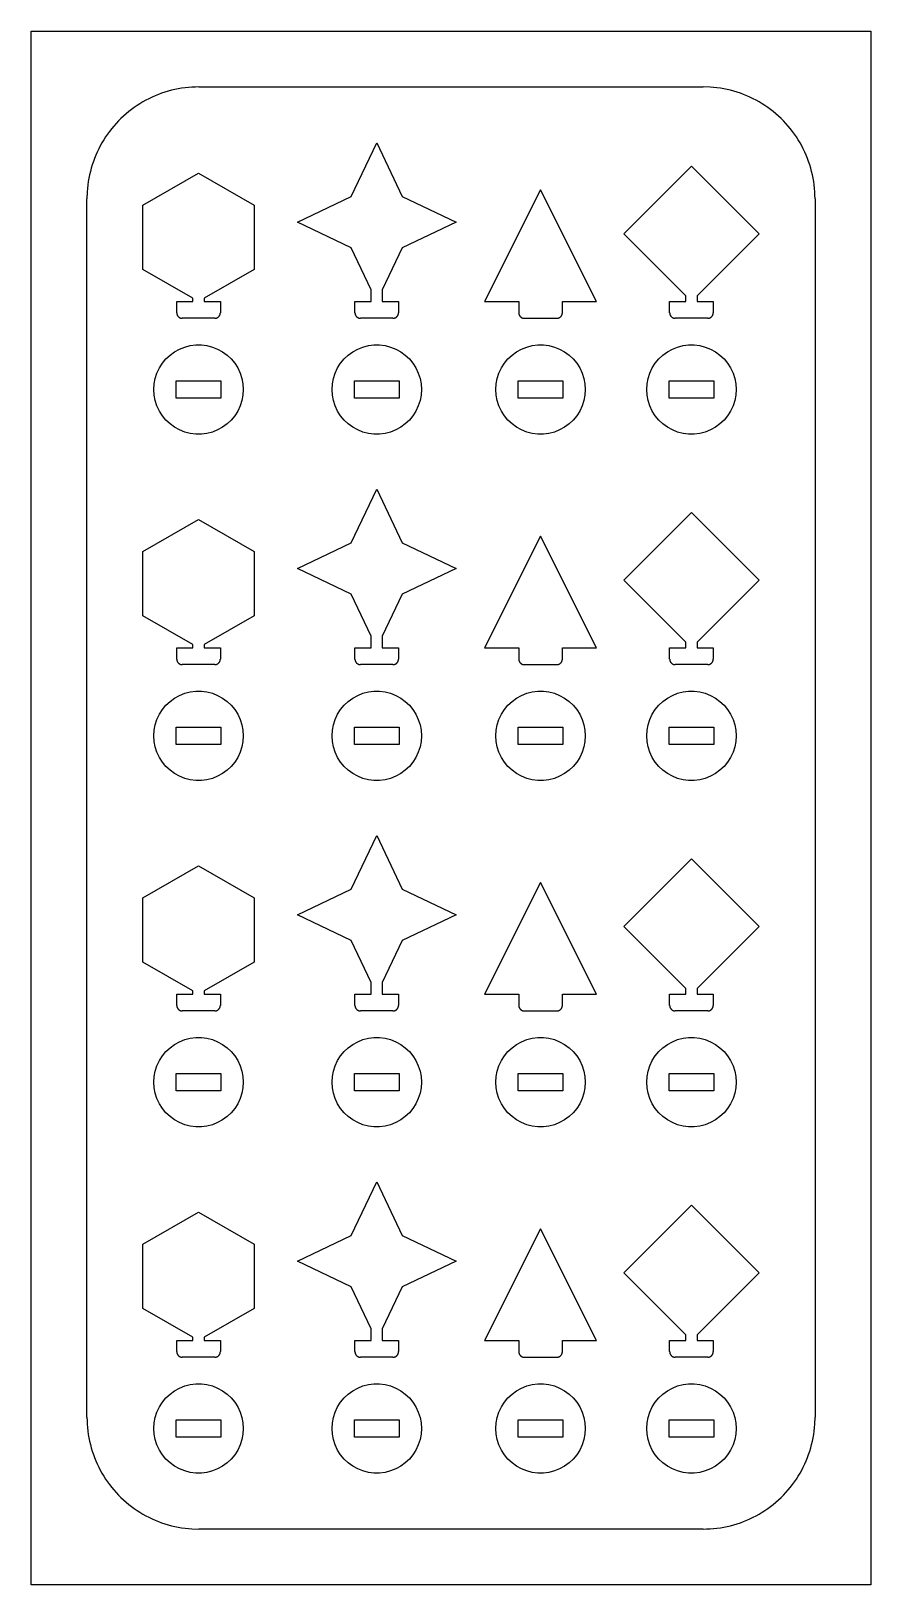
# Model space of a CAD drawing. Extents: x 0 to 75, y 0 to 139.
import ezdxf

# ---------------------------------------------------------------- set-up
doc = ezdxf.new("R2010")
doc.units = 0
doc.layers.add('GREEN', color=3, linetype='CONTINUOUS')
doc.layers.add('WHITE', color=7, linetype='CONTINUOUS')

msp = doc.modelspace()

# ---------------------------------------------------------------- linework, layer by layer
at = {"layer": 'GREEN', "color": 0}
for p, q in [((0, 0), (0, 139.032288)), ((0, 139.032288), (75.115929, 139.032288)), ((75.115929, 139.032288), (75.115929, 0)), ((75.115929, 0), (0, 0))]:
    msp.add_line(p, q, dxfattribs=at)
at = {"layer": 'WHITE', "color": 0}
for p, q in [((15, 134.032288), (60.115932, 134.032288)), ((28.631645, 124.216583), (30.915932, 129.032288)), ((30.915932, 129.032288), (33.200218, 124.216583)), ((53.01593, 120.882294), (59.065933, 126.932297)), ((59.065933, 126.932297), (65.115929, 120.882294)), ((10, 123.453545), (14.977481, 126.327293)), ((14.977481, 126.327293), (19.954962, 123.453545)), ((5, 15), (5, 124.032295)), ((23.815931, 121.932297), (28.631645, 124.216583)), ((33.200218, 124.216583), (38.01593, 121.932297)), ((45.568592, 124.832291), (40.568592, 114.832291)), ((50.568592, 114.832291), (45.568592, 124.832291)), ((70.115929, 124.032295), (70.115929, 15)), ((10, 117.706047), (10, 123.453545)), ((19.954962, 123.453545), (19.954962, 117.706047)), ((28.631645, 119.648003), (23.815931, 121.932297)), ((38.01593, 121.932297), (33.200218, 119.648003)), ((30.415932, 115.886391), (28.631645, 119.648003)), ((33.200218, 119.648003), (31.415932, 115.886391)), ((58.565933, 115.332291), (53.01593, 120.882294)), ((65.115929, 120.882294), (59.565933, 115.332291)), ((14.477481, 115.120972), (10, 117.706047)), ((19.954962, 117.706047), (15.477481, 115.120972)), ((30.415932, 114.832291), (30.415932, 115.886391)), ((31.415932, 115.886391), (31.415932, 114.832291)), ((13.027481, 113.832291), (13.027481, 114.832291)), ((13.027481, 114.832291), (14.477481, 114.832291)), ((14.477481, 114.832291), (14.477481, 115.120972)), ((15.477481, 115.120972), (15.477481, 114.832291)), ((15.477481, 114.832291), (16.927481, 114.832291)), ((16.927481, 114.832291), (16.927481, 113.832291)), ((28.965933, 113.832291), (28.965933, 114.832291)), ((28.965933, 114.832291), (30.415932, 114.832291)), ((31.415932, 114.832291), (32.865932, 114.832291)), ((32.865932, 114.832291), (32.865932, 113.832291)), ((40.568592, 114.832291), (43.618591, 114.832291)), ((43.618591, 114.832291), (43.618591, 113.832291)), ((47.518593, 113.832291), (47.518593, 114.832291)), ((47.518593, 114.832291), (50.568592, 114.832291)), ((57.115932, 113.832291), (57.115932, 114.832291)), ((57.115932, 114.832291), (58.565933, 114.832291)), ((58.565933, 114.832291), (58.565933, 115.332291)), ((59.565933, 115.332291), (59.565933, 114.832291)), ((59.565933, 114.832291), (61.01593, 114.832291)), ((61.01593, 114.832291), (61.01593, 113.832291)), ((16.427481, 113.332291), (13.527481, 113.332291)), ((32.365932, 113.332291), (29.465933, 113.332291)), ((44.118591, 113.332291), (47.018593, 113.332291)), ((60.51593, 113.332291), (57.615932, 113.332291)), ((12.977481, 107.735001), (16.977482, 107.735001)), ((12.977481, 106.185005), (12.977481, 107.735001)), ((16.977482, 107.735001), (16.977482, 106.185005)), ((28.915932, 107.735001), (32.915932, 107.735001)), ((28.915932, 106.185005), (28.915932, 107.735001)), ((32.915932, 107.735001), (32.915932, 106.185005)), ((43.568592, 107.735001), (47.568592, 107.735001)), ((43.568592, 106.185005), (43.568592, 107.735001)), ((47.568592, 107.735001), (47.568592, 106.185005)), ((57.065933, 107.735001), (61.065933, 107.735001)), ((57.065933, 106.185005), (57.065933, 107.735001)), ((61.065933, 107.735001), (61.065933, 106.185005)), ((16.977482, 106.185005), (12.977481, 106.185005)), ((32.915932, 106.185005), (28.915932, 106.185005)), ((47.568592, 106.185005), (43.568592, 106.185005)), ((61.065933, 106.185005), (57.065933, 106.185005)), ((28.631645, 93.229454), (30.915932, 98.045166)), ((30.915932, 98.045166), (33.200218, 93.229454)), ((53.01593, 89.895172), (59.065933, 95.945168)), ((59.065933, 95.945168), (65.115929, 89.895172)), ((10, 92.466415), (14.977481, 95.340172)), ((14.977481, 95.340172), (19.954962, 92.466415)), ((23.815931, 90.945168), (28.631645, 93.229454)), ((33.200218, 93.229454), (38.01593, 90.945168)), ((45.568592, 93.845169), (40.568592, 83.845169)), ((50.568592, 83.845169), (45.568592, 93.845169)), ((10, 86.718918), (10, 92.466415)), ((19.954962, 92.466415), (19.954962, 86.718918)), ((28.631645, 88.660881), (23.815931, 90.945168)), ((38.01593, 90.945168), (33.200218, 88.660881)), ((58.565933, 84.345169), (53.01593, 89.895172)), ((65.115929, 89.895172), (59.565933, 84.345169)), ((30.415932, 84.899261), (28.631645, 88.660881)), ((33.200218, 88.660881), (31.415932, 84.899261)), ((14.477481, 84.133842), (10, 86.718918)), ((19.954962, 86.718918), (15.477481, 84.133842)), ((30.415932, 83.845169), (30.415932, 84.899261)), ((31.415932, 84.899261), (31.415932, 83.845169)), ((13.027481, 82.845169), (13.027481, 83.845169)), ((13.027481, 83.845169), (14.477481, 83.845169)), ((14.477481, 83.845169), (14.477481, 84.133842)), ((15.477481, 84.133842), (15.477481, 83.845169)), ((15.477481, 83.845169), (16.927481, 83.845169)), ((16.927481, 83.845169), (16.927481, 82.845169)), ((28.965933, 82.845169), (28.965933, 83.845169)), ((28.965933, 83.845169), (30.415932, 83.845169)), ((31.415932, 83.845169), (32.865932, 83.845169)), ((32.865932, 83.845169), (32.865932, 82.845169)), ((40.568592, 83.845169), (43.618591, 83.845169)), ((43.618591, 83.845169), (43.618591, 82.845169)), ((47.518593, 82.845169), (47.518593, 83.845169)), ((47.518593, 83.845169), (50.568592, 83.845169)), ((57.115932, 82.845169), (57.115932, 83.845169)), ((57.115932, 83.845169), (58.565933, 83.845169)), ((58.565933, 83.845169), (58.565933, 84.345169)), ((59.565933, 84.345169), (59.565933, 83.845169)), ((59.565933, 83.845169), (61.01593, 83.845169)), ((61.01593, 83.845169), (61.01593, 82.845169)), ((16.427481, 82.345169), (13.527481, 82.345169)), ((32.365932, 82.345169), (29.465933, 82.345169)), ((44.118591, 82.345169), (47.018593, 82.345169)), ((60.51593, 82.345169), (57.615932, 82.345169)), ((12.977481, 76.747879), (16.977482, 76.747879)), ((12.977481, 75.197876), (12.977481, 76.747879)), ((16.977482, 76.747879), (16.977482, 75.197876)), ((28.915932, 76.747879), (32.915932, 76.747879)), ((28.915932, 75.197876), (28.915932, 76.747879)), ((32.915932, 76.747879), (32.915932, 75.197876)), ((43.568592, 76.747879), (47.568592, 76.747879)), ((43.568592, 75.197876), (43.568592, 76.747879)), ((47.568592, 76.747879), (47.568592, 75.197876)), ((57.065933, 76.747879), (61.065933, 76.747879)), ((57.065933, 75.197876), (57.065933, 76.747879)), ((61.065933, 76.747879), (61.065933, 75.197876)), ((16.977482, 75.197876), (12.977481, 75.197876)), ((32.915932, 75.197876), (28.915932, 75.197876)), ((47.568592, 75.197876), (43.568592, 75.197876)), ((61.065933, 75.197876), (57.065933, 75.197876)), ((28.631645, 62.242332), (30.915932, 67.058044)), ((30.915932, 67.058044), (33.200218, 62.242332)), ((10, 61.479294), (14.977481, 64.353043)), ((14.977481, 64.353043), (19.954962, 61.479294)), ((53.01593, 58.908047), (59.065933, 64.958046)), ((59.065933, 64.958046), (65.115929, 58.908047)), ((45.568592, 62.858044), (40.568592, 52.858044)), ((50.568592, 52.858044), (45.568592, 62.858044)), ((10, 55.731796), (10, 61.479294)), ((19.954962, 61.479294), (19.954962, 55.731796)), ((23.815931, 59.958046), (28.631645, 62.242332)), ((33.200218, 62.242332), (38.01593, 59.958046)), ((28.631645, 57.673759), (23.815931, 59.958046)), ((38.01593, 59.958046), (33.200218, 57.673759)), ((58.565933, 53.358044), (53.01593, 58.908047)), ((65.115929, 58.908047), (59.565933, 53.358044)), ((30.415932, 53.91214), (28.631645, 57.673759)), ((33.200218, 57.673759), (31.415932, 53.91214)), ((14.477481, 53.146721), (10, 55.731796)), ((19.954962, 55.731796), (15.477481, 53.146721)), ((13.027481, 51.858044), (13.027481, 52.858044)), ((13.027481, 52.858044), (14.477481, 52.858044)), ((14.477481, 52.858044), (14.477481, 53.146721)), ((15.477481, 53.146721), (15.477481, 52.858044)), ((15.477481, 52.858044), (16.927481, 52.858044)), ((16.927481, 52.858044), (16.927481, 51.858044)), ((28.965933, 51.858044), (28.965933, 52.858044)), ((28.965933, 52.858044), (30.415932, 52.858044)), ((30.415932, 52.858044), (30.415932, 53.91214)), ((31.415932, 53.91214), (31.415932, 52.858044)), ((31.415932, 52.858044), (32.865932, 52.858044)), ((32.865932, 52.858044), (32.865932, 51.858044)), ((40.568592, 52.858044), (43.618591, 52.858044)), ((43.618591, 52.858044), (43.618591, 51.858044)), ((47.518593, 51.858044), (47.518593, 52.858044)), ((47.518593, 52.858044), (50.568592, 52.858044)), ((57.115932, 51.858044), (57.115932, 52.858044)), ((57.115932, 52.858044), (58.565933, 52.858044)), ((58.565933, 52.858044), (58.565933, 53.358044)), ((59.565933, 53.358044), (59.565933, 52.858044)), ((59.565933, 52.858044), (61.01593, 52.858044)), ((61.01593, 52.858044), (61.01593, 51.858044)), ((16.427481, 51.358044), (13.527481, 51.358044)), ((32.365932, 51.358044), (29.465933, 51.358044)), ((44.118591, 51.358044), (47.018593, 51.358044)), ((60.51593, 51.358044), (57.615932, 51.358044)), ((12.977481, 45.760754), (16.977482, 45.760754)), ((12.977481, 44.210754), (12.977481, 45.760754)), ((16.977482, 45.760754), (16.977482, 44.210754)), ((28.915932, 45.760754), (32.915932, 45.760754)), ((28.915932, 44.210754), (28.915932, 45.760754)), ((32.915932, 45.760754), (32.915932, 44.210754)), ((43.568592, 45.760754), (47.568592, 45.760754)), ((43.568592, 44.210754), (43.568592, 45.760754)), ((47.568592, 45.760754), (47.568592, 44.210754)), ((57.065933, 45.760754), (61.065933, 45.760754)), ((57.065933, 44.210754), (57.065933, 45.760754)), ((61.065933, 45.760754), (61.065933, 44.210754)), ((16.977482, 44.210754), (12.977481, 44.210754)), ((32.915932, 44.210754), (28.915932, 44.210754)), ((47.568592, 44.210754), (43.568592, 44.210754)), ((61.065933, 44.210754), (57.065933, 44.210754)), ((28.631645, 31.255207), (30.915932, 36.070923)), ((30.915932, 36.070923), (33.200218, 31.255207)), ((53.01593, 27.920921), (59.065933, 33.970921)), ((59.065933, 33.970921), (65.115929, 27.920921)), ((10, 30.49217), (14.977481, 33.365921)), ((14.977481, 33.365921), (19.954962, 30.49217)), ((23.815931, 28.970921), (28.631645, 31.255207)), ((33.200218, 31.255207), (38.01593, 28.970921)), ((45.568592, 31.87092), (40.568592, 21.87092)), ((50.568592, 21.87092), (45.568592, 31.87092)), ((10, 24.744671), (10, 30.49217)), ((19.954962, 30.49217), (19.954962, 24.744671)), ((28.631645, 26.686634), (23.815931, 28.970921)), ((38.01593, 28.970921), (33.200218, 26.686634)), ((58.565933, 22.37092), (53.01593, 27.920921)), ((65.115929, 27.920921), (59.565933, 22.37092)), ((30.415932, 22.925016), (28.631645, 26.686634)), ((33.200218, 26.686634), (31.415932, 22.925016)), ((14.477481, 22.159595), (10, 24.744671)), ((19.954962, 24.744671), (15.477481, 22.159595)), ((30.415932, 21.87092), (30.415932, 22.925016)), ((31.415932, 22.925016), (31.415932, 21.87092)), ((58.565933, 21.87092), (58.565933, 22.37092)), ((59.565933, 22.37092), (59.565933, 21.87092)), ((13.027481, 20.87092), (13.027481, 21.87092)), ((13.027481, 21.87092), (14.477481, 21.87092)), ((14.477481, 21.87092), (14.477481, 22.159595)), ((15.477481, 22.159595), (15.477481, 21.87092)), ((15.477481, 21.87092), (16.927481, 21.87092)), ((16.927481, 21.87092), (16.927481, 20.87092)), ((28.965933, 20.87092), (28.965933, 21.87092)), ((28.965933, 21.87092), (30.415932, 21.87092)), ((31.415932, 21.87092), (32.865932, 21.87092)), ((32.865932, 21.87092), (32.865932, 20.87092)), ((40.568592, 21.87092), (43.618591, 21.87092)), ((43.618591, 21.87092), (43.618591, 20.87092)), ((47.518593, 20.87092), (47.518593, 21.87092)), ((47.518593, 21.87092), (50.568592, 21.87092)), ((57.115932, 20.87092), (57.115932, 21.87092)), ((57.115932, 21.87092), (58.565933, 21.87092)), ((59.565933, 21.87092), (61.01593, 21.87092)), ((61.01593, 21.87092), (61.01593, 20.87092)), ((16.427481, 20.37092), (13.527481, 20.37092)), ((32.365932, 20.37092), (29.465933, 20.37092)), ((44.118591, 20.37092), (47.018593, 20.37092)), ((60.51593, 20.37092), (57.615932, 20.37092)), ((12.977481, 14.773629), (16.977482, 14.773629)), ((12.977481, 13.223629), (12.977481, 14.773629)), ((16.977482, 14.773629), (16.977482, 13.223629)), ((28.915932, 14.773629), (32.915932, 14.773629)), ((28.915932, 13.223629), (28.915932, 14.773629)), ((32.915932, 14.773629), (32.915932, 13.223629)), ((43.568592, 14.773629), (47.568592, 14.773629)), ((43.568592, 13.223629), (43.568592, 14.773629)), ((47.568592, 14.773629), (47.568592, 13.223629)), ((57.065933, 14.773629), (61.065933, 14.773629)), ((57.065933, 13.223629), (57.065933, 14.773629)), ((61.065933, 14.773629), (61.065933, 13.223629)), ((16.977482, 13.223629), (12.977481, 13.223629)), ((32.915932, 13.223629), (28.915932, 13.223629)), ((47.568592, 13.223629), (43.568592, 13.223629)), ((61.065933, 13.223629), (57.065933, 13.223629)), ((60.115932, 5), (15, 5))]:
    msp.add_line(p, q, dxfattribs=at)
for points in [[(15, 134.032288), (14.692048, 134.027542), (14.384389, 134.013321), (14.077314, 133.989624), (13.771114, 133.956482), (13.466081, 133.91394), (13.162501, 133.862015), (12.860665, 133.800766), (12.560858, 133.730255), (12.263365, 133.650543), (11.968468, 133.561707), (11.676446, 133.463821), (11.387576, 133.35701), (11.102134, 133.241333), (10.82039, 133.116928), (10.54261, 132.983917), (10.269059, 132.842407), (9.999995, 132.692535), (9.735674, 132.534454), (9.476347, 132.368301), (9.222259, 132.194244), (8.973651, 132.012451), (8.730761, 131.82309), (8.493815, 131.626328), (8.263042, 131.422379), (8.03866, 131.211411), (7.820881, 130.993622), (7.609911, 130.769241), (7.405952, 130.538467), (7.209196, 130.301529), (7.019829, 130.05864), (6.838033, 129.810028), (6.663979, 129.555939), (6.497831, 129.296616), (6.339748, 129.032288), (6.189881, 128.763229), (6.04837, 128.48967), (5.91535, 128.211899), (5.790948, 127.930153), (5.675281, 127.644714), (5.568459, 127.355843), (5.470583, 127.06382), (5.381746, 126.768929), (5.302033, 126.471436), (5.231519, 126.171631), (5.170271, 125.869797), (5.118347, 125.566216), (5.075797, 125.261185), (5.04266, 124.954987), (5.018968, 124.647911), (5, 124.032288)], [(70.115929, 124.032288), (70.111183, 124.34024), (70.096962, 124.647896), (70.073265, 124.954971), (70.040131, 125.261169), (69.997581, 125.5662), (69.945656, 125.869781), (69.884407, 126.171616), (69.813896, 126.47142), (69.734184, 126.768913), (69.645348, 127.063812), (69.54747, 127.355835), (69.440651, 127.644699), (69.324982, 127.930145), (69.200577, 128.211884), (69.067558, 128.48967), (68.926048, 128.763214), (68.776184, 129.032288), (68.618095, 129.2966), (68.45195, 129.555939), (68.277893, 129.810028), (68.0961, 130.058624), (67.906731, 130.301529), (67.709976, 130.538467), (67.50602, 130.769241), (67.295044, 130.993622), (67.077271, 131.211411), (66.852882, 131.422379), (66.622108, 131.626328), (66.385162, 131.82309), (66.142273, 132.012451), (65.893669, 132.19426), (65.63958, 132.368301), (65.380249, 132.534454), (65.115929, 132.692535), (64.846863, 132.842407), (64.573311, 132.983917), (64.295532, 133.116943), (64.013786, 133.241333), (63.72834, 133.35701), (63.439472, 133.463837), (63.147449, 133.561707), (62.852554, 133.650543), (62.555061, 133.730255), (62.255253, 133.800766), (61.953419, 133.862015), (61.649837, 133.91394), (61.344803, 133.956497), (61.038605, 133.989624), (60.731529, 134.013321), (60.115929, 134.032288)], [(13.027481, 113.832291), (13.027719, 113.816895), (13.028429, 113.801514), (13.029614, 113.786156), (13.031271, 113.770844), (13.033399, 113.755592), (13.035995, 113.740417), (13.039057, 113.725327), (13.042583, 113.710335), (13.046568, 113.695457), (13.05101, 113.680717), (13.055903, 113.666115), (13.061245, 113.651672), (13.067028, 113.637398), (13.073248, 113.623314), (13.079899, 113.609421), (13.086975, 113.595741), (13.094468, 113.582291), (13.102372, 113.569077), (13.11068, 113.556107), (13.119382, 113.543404), (13.128472, 113.530975), (13.13794, 113.518829), (13.147779, 113.506981), (13.157976, 113.495445), (13.168525, 113.484222), (13.179414, 113.473335), (13.190633, 113.462784), (13.202171, 113.452591), (13.214019, 113.442749), (13.226163, 113.433281), (13.238593, 113.424194), (13.251298, 113.415489), (13.264264, 113.407181), (13.27748, 113.399277), (13.290934, 113.391785), (13.304611, 113.384712), (13.3185, 113.378059), (13.332587, 113.371841), (13.346859, 113.366058), (13.361302, 113.36071), (13.375904, 113.35582), (13.390649, 113.351379), (13.405523, 113.347389), (13.420513, 113.343864), (13.435605, 113.340805), (13.450784, 113.338211), (13.466036, 113.336082), (13.481345, 113.334427), (13.496699, 113.333237), (13.527481, 113.332291)], [(16.427481, 113.332291), (16.442879, 113.332527), (16.458261, 113.333237), (16.473616, 113.334427), (16.488924, 113.336082), (16.504177, 113.338211), (16.519356, 113.340805), (16.534447, 113.343864), (16.549438, 113.347389), (16.564312, 113.351379), (16.579058, 113.35582), (16.593658, 113.36071), (16.608101, 113.366058), (16.622374, 113.371841), (16.636461, 113.378059), (16.650351, 113.384712), (16.664028, 113.391785), (16.677481, 113.399277), (16.690697, 113.407181), (16.703663, 113.415489), (16.716368, 113.424194), (16.728798, 113.433281), (16.740944, 113.442749), (16.75279, 113.452591), (16.764328, 113.462784), (16.775549, 113.473335), (16.786436, 113.484222), (16.796986, 113.495445), (16.807184, 113.506981), (16.81702, 113.518829), (16.82649, 113.530975), (16.835579, 113.543404), (16.844282, 113.556107), (16.852589, 113.569077), (16.860493, 113.582291), (16.867987, 113.595741), (16.875063, 113.609421), (16.881714, 113.623314), (16.887934, 113.637398), (16.893717, 113.651672), (16.899057, 113.666115), (16.903952, 113.680717), (16.908394, 113.695457), (16.91238, 113.710335), (16.915905, 113.725327), (16.918968, 113.740417), (16.921564, 113.755592), (16.923691, 113.770844), (16.925348, 113.786156), (16.926533, 113.801514), (16.927481, 113.832291)], [(28.965933, 113.832291), (28.966169, 113.816895), (28.966881, 113.801514), (28.968065, 113.786156), (28.969723, 113.770844), (28.971849, 113.755592), (28.974445, 113.740417), (28.977509, 113.725327), (28.981035, 113.710335), (28.98502, 113.695457), (28.989462, 113.680717), (28.994356, 113.666115), (28.999697, 113.651672), (29.00548, 113.637398), (29.0117, 113.623314), (29.018351, 113.609421), (29.025427, 113.595741), (29.032921, 113.582291), (29.040825, 113.569077), (29.049131, 113.556107), (29.057835, 113.543404), (29.066923, 113.530975), (29.076391, 113.518829), (29.086229, 113.506981), (29.096428, 113.495445), (29.106976, 113.484222), (29.117865, 113.473335), (29.129084, 113.462784), (29.140623, 113.452591), (29.15247, 113.442749), (29.164616, 113.433281), (29.177046, 113.424194), (29.189749, 113.415489), (29.202717, 113.407181), (29.215933, 113.399277), (29.229385, 113.391785), (29.243063, 113.384712), (29.256952, 113.378059), (29.271038, 113.371841), (29.285311, 113.366058), (29.299755, 113.36071), (29.314356, 113.35582), (29.3291, 113.351379), (29.343975, 113.347389), (29.358965, 113.343864), (29.374058, 113.340805), (29.389236, 113.338211), (29.404488, 113.336082), (29.419798, 113.334427), (29.43515, 113.333237), (29.465933, 113.332291)], [(32.365932, 113.332291), (32.381329, 113.332527), (32.396713, 113.333237), (32.412067, 113.334427), (32.427376, 113.336082), (32.442627, 113.338211), (32.457806, 113.340805), (32.4729, 113.343864), (32.487888, 113.347389), (32.502766, 113.351379), (32.517509, 113.35582), (32.532108, 113.36071), (32.546555, 113.366058), (32.560825, 113.371841), (32.574913, 113.378059), (32.588802, 113.384712), (32.602478, 113.391785), (32.615932, 113.399277), (32.62915, 113.407181), (32.642117, 113.415489), (32.654819, 113.424194), (32.667252, 113.433281), (32.679394, 113.442749), (32.691242, 113.452591), (32.702782, 113.462784), (32.714001, 113.473335), (32.724888, 113.484222), (32.735435, 113.495445), (32.745636, 113.506981), (32.755474, 113.518829), (32.764942, 113.530975), (32.774033, 113.543404), (32.782734, 113.556107), (32.791042, 113.569077), (32.798946, 113.582291), (32.806438, 113.595741), (32.813515, 113.609421), (32.820164, 113.623314), (32.826385, 113.637398), (32.832169, 113.651672), (32.837509, 113.666115), (32.842403, 113.680717), (32.846844, 113.695457), (32.85083, 113.710335), (32.854355, 113.725327), (32.857418, 113.740417), (32.860016, 113.755592), (32.862144, 113.770844), (32.8638, 113.786156), (32.864983, 113.801514), (32.865932, 113.832291)], [(43.618591, 113.832291), (43.618828, 113.816895), (43.619541, 113.801514), (43.620724, 113.786156), (43.622379, 113.770844), (43.624508, 113.755592), (43.627106, 113.740417), (43.630169, 113.725327), (43.633694, 113.710335), (43.63768, 113.695457), (43.64212, 113.680717), (43.647015, 113.666115), (43.652355, 113.651672), (43.658138, 113.637398), (43.66436, 113.623314), (43.671009, 113.609421), (43.678085, 113.595741), (43.685577, 113.582291), (43.693481, 113.569077), (43.70179, 113.556107), (43.710491, 113.543404), (43.719582, 113.530975), (43.72905, 113.518829), (43.738888, 113.506981), (43.749084, 113.495445), (43.759636, 113.484222), (43.770523, 113.473335), (43.781742, 113.462784), (43.793282, 113.452591), (43.80513, 113.442749), (43.817272, 113.433281), (43.829704, 113.424194), (43.842407, 113.415489), (43.855373, 113.407181), (43.868591, 113.399277), (43.882042, 113.391785), (43.895721, 113.384712), (43.909611, 113.378059), (43.923698, 113.371841), (43.937969, 113.366058), (43.952412, 113.36071), (43.967014, 113.35582), (43.981758, 113.351379), (43.996632, 113.347389), (44.011623, 113.343864), (44.026714, 113.340805), (44.041893, 113.338211), (44.057144, 113.336082), (44.072456, 113.334427), (44.087811, 113.333237), (44.118591, 113.332291)], [(47.018593, 113.332291), (47.033989, 113.332527), (47.049374, 113.333237), (47.064728, 113.334427), (47.080036, 113.336082), (47.095287, 113.338211), (47.110466, 113.340805), (47.125561, 113.343864), (47.140549, 113.347389), (47.155426, 113.351379), (47.17017, 113.35582), (47.184769, 113.36071), (47.199215, 113.366058), (47.213486, 113.371841), (47.227573, 113.378059), (47.241463, 113.384712), (47.255138, 113.391785), (47.268593, 113.399277), (47.281811, 113.407181), (47.294777, 113.415489), (47.30748, 113.424194), (47.319912, 113.433281), (47.332054, 113.442749), (47.343903, 113.452591), (47.355442, 113.462784), (47.366661, 113.473335), (47.377548, 113.484222), (47.388096, 113.495445), (47.398296, 113.506981), (47.408134, 113.518829), (47.417603, 113.530975), (47.426693, 113.543404), (47.435394, 113.556107), (47.443703, 113.569077), (47.451607, 113.582291), (47.459099, 113.595741), (47.466175, 113.609421), (47.472824, 113.623314), (47.479046, 113.637398), (47.484829, 113.651672), (47.49017, 113.666115), (47.495064, 113.680717), (47.499504, 113.695457), (47.50349, 113.710335), (47.507015, 113.725327), (47.510078, 113.740417), (47.512676, 113.755592), (47.514805, 113.770844), (47.51646, 113.786156), (47.517643, 113.801514), (47.518593, 113.832291)], [(57.115932, 113.832291), (57.116169, 113.816895), (57.116882, 113.801514), (57.118065, 113.786156), (57.11972, 113.770844), (57.121849, 113.755592), (57.124447, 113.740417), (57.12751, 113.725327), (57.131035, 113.710335), (57.135021, 113.695457), (57.139462, 113.680717), (57.144356, 113.666115), (57.149696, 113.651672), (57.155479, 113.637398), (57.161701, 113.623314), (57.16835, 113.609421), (57.175426, 113.595741), (57.182919, 113.582291), (57.190823, 113.569077), (57.199131, 113.556107), (57.207832, 113.543404), (57.216923, 113.530975), (57.226391, 113.518829), (57.236229, 113.506981), (57.246426, 113.495445), (57.256977, 113.484222), (57.267864, 113.473335), (57.279083, 113.462784), (57.290623, 113.452591), (57.302471, 113.442749), (57.314613, 113.433281), (57.327045, 113.424194), (57.339748, 113.415489), (57.352715, 113.407181), (57.365932, 113.399277), (57.379383, 113.391785), (57.393063, 113.384712), (57.406952, 113.378059), (57.42104, 113.371841), (57.43531, 113.366058), (57.449753, 113.36071), (57.464355, 113.35582), (57.479099, 113.351379), (57.493973, 113.347389), (57.508965, 113.343864), (57.524055, 113.340805), (57.539234, 113.338211), (57.554485, 113.336082), (57.569798, 113.334427), (57.585152, 113.333237), (57.615932, 113.332291)], [(60.51593, 113.332291), (60.531326, 113.332527), (60.546711, 113.333237), (60.562065, 113.334427), (60.577374, 113.336082), (60.592625, 113.338211), (60.607803, 113.340805), (60.622898, 113.343864), (60.637886, 113.347389), (60.652763, 113.351379), (60.667507, 113.35582), (60.682106, 113.36071), (60.696552, 113.366058), (60.710823, 113.371841), (60.724911, 113.378059), (60.7388, 113.384712), (60.752476, 113.391785), (60.76593, 113.399277), (60.779148, 113.407181), (60.792114, 113.415489), (60.804817, 113.424194), (60.817249, 113.433281), (60.829391, 113.442749), (60.84124, 113.452591), (60.852779, 113.462784), (60.863998, 113.473335), (60.874886, 113.484222), (60.885433, 113.495445), (60.895634, 113.506981), (60.905472, 113.518829), (60.91494, 113.530975), (60.92403, 113.543404), (60.932732, 113.556107), (60.94104, 113.569077), (60.948944, 113.582291), (60.956436, 113.595741), (60.963512, 113.609421), (60.970161, 113.623314), (60.976383, 113.637398), (60.982166, 113.651672), (60.987507, 113.666115), (60.992401, 113.680717), (60.996841, 113.695457), (61.000828, 113.710335), (61.004353, 113.725327), (61.007416, 113.740417), (61.010014, 113.755592), (61.012142, 113.770844), (61.013798, 113.786156), (61.01498, 113.801514), (61.01593, 113.832291)], [(18.977482, 106.959999), (18.945942, 106.458664), (18.851814, 105.96524), (18.696589, 105.487503), (18.482708, 105.032982), (18.213551, 104.608856), (17.893356, 104.221809), (17.527178, 103.877945), (17.120789, 103.582687), (16.680599, 103.340691), (16.213549, 103.155769), (15.727006, 103.030853), (15.228642, 102.967896), (14.726318, 102.967896), (14.227955, 103.030853), (13.741412, 103.155777), (13.274364, 103.340691), (12.834173, 103.582687), (12.427784, 103.877945), (12.061605, 104.221809), (11.741412, 104.608856), (11.472254, 105.03299), (11.258374, 105.487503), (11.103148, 105.96524), (11.009022, 106.458672), (10.977482, 106.959999), (11.009023, 107.461334), (11.103149, 107.954765), (11.258377, 108.432503), (11.472257, 108.887016), (11.741416, 109.311142), (12.06161, 109.698189), (12.427789, 110.042053), (12.834179, 110.337311), (13.274369, 110.579308), (13.741419, 110.764229), (14.227962, 110.889153), (14.726325, 110.952103), (15.22865, 110.952103), (15.727014, 110.889145), (16.213556, 110.764221), (16.680605, 110.579308), (17.120794, 110.337311), (17.527184, 110.042046), (17.893362, 109.698181), (18.213554, 109.311134), (18.482712, 108.887009), (18.69659, 108.432487), (18.851816, 107.95475), (18.945942, 107.461327), (18.977482, 106.959999)], [(34.915932, 106.959999), (34.884392, 106.458664), (34.790264, 105.96524), (34.635036, 105.487503), (34.421158, 105.032982), (34.152, 104.608856), (33.831806, 104.221809), (33.465626, 103.877945), (33.059238, 103.582687), (32.619049, 103.340691), (32.152, 103.155769), (31.665457, 103.030853), (31.167093, 102.967896), (30.664768, 102.967896), (30.166405, 103.030853), (29.679863, 103.155777), (29.212812, 103.340691), (28.772623, 103.582687), (28.366234, 103.877945), (28.000055, 104.221809), (27.679863, 104.608856), (27.410704, 105.03299), (27.196825, 105.487503), (27.041599, 105.96524), (26.947472, 106.458672), (26.915932, 106.959999), (26.947474, 107.461334), (27.041599, 107.954765), (27.196827, 108.432503), (27.410707, 108.887016), (27.679867, 109.311142), (28.000061, 109.698189), (28.36624, 110.042053), (28.772629, 110.337311), (29.21282, 110.579308), (29.679869, 110.764229), (30.166412, 110.889153), (30.664776, 110.952103), (31.167099, 110.952103), (31.665462, 110.889145), (32.152004, 110.764221), (32.619053, 110.579308), (33.059246, 110.337311), (33.465633, 110.042046), (33.83181, 109.698181), (34.152004, 109.311134), (34.421162, 108.887009), (34.63504, 108.432487), (34.790268, 107.95475), (34.884392, 107.461327), (34.915932, 106.959999)], [(49.568592, 106.959999), (49.537052, 106.458664), (49.442924, 105.96524), (49.287697, 105.487503), (49.073818, 105.032982), (48.804661, 104.608856), (48.484467, 104.221809), (48.118286, 103.877945), (47.711899, 103.582687), (47.271709, 103.340691), (46.804661, 103.155769), (46.318115, 103.030853), (45.819752, 102.967896), (45.317429, 102.967896), (44.819065, 103.030853), (44.332523, 103.155777), (43.865475, 103.340691), (43.425285, 103.582687), (43.018894, 103.877945), (42.652718, 104.221809), (42.332523, 104.608856), (42.063366, 105.03299), (41.849483, 105.487503), (41.69426, 105.96524), (41.600132, 106.458672), (41.568592, 106.959999), (41.600132, 107.461334), (41.69426, 107.954765), (41.849487, 108.432503), (42.063366, 108.887016), (42.332527, 109.311142), (42.652721, 109.698189), (43.018898, 110.042053), (43.425289, 110.337311), (43.865479, 110.579308), (44.332531, 110.764229), (44.819073, 110.889153), (45.317436, 110.952103), (45.819759, 110.952103), (46.318123, 110.889145), (46.804665, 110.764221), (47.271713, 110.579308), (47.711906, 110.337311), (48.118294, 110.042046), (48.48447, 109.698181), (48.804665, 109.311134), (49.073822, 108.887009), (49.287701, 108.432487), (49.442928, 107.95475), (49.537052, 107.461327), (49.568592, 106.959999)], [(63.065933, 106.959999), (63.034393, 106.458664), (62.940266, 105.96524), (62.785038, 105.487503), (62.571159, 105.032982), (62.302002, 104.608856), (61.981808, 104.221809), (61.615627, 103.877945), (61.20924, 103.582687), (60.769051, 103.340691), (60.302002, 103.155769), (59.815456, 103.030853), (59.317093, 102.967896), (58.81477, 102.967896), (58.316406, 103.030853), (57.829865, 103.155777), (57.362816, 103.340691), (56.922626, 103.582687), (56.516235, 103.877945), (56.150059, 104.221809), (55.829865, 104.608856), (55.560707, 105.03299), (55.346825, 105.487503), (55.191601, 105.96524), (55.097473, 106.458672), (55.065933, 106.959999), (55.097473, 107.461334), (55.191601, 107.954765), (55.346828, 108.432503), (55.560707, 108.887016), (55.829868, 109.311142), (56.150063, 109.698189), (56.516239, 110.042053), (56.92263, 110.337311), (57.36282, 110.579308), (57.829872, 110.764229), (58.316414, 110.889153), (58.814777, 110.952103), (59.317101, 110.952103), (59.815464, 110.889145), (60.302006, 110.764221), (60.769054, 110.579308), (61.209248, 110.337311), (61.615635, 110.042046), (61.981812, 109.698181), (62.302006, 109.311134), (62.571163, 108.887009), (62.785042, 108.432487), (62.940269, 107.95475), (63.034393, 107.461327), (63.065933, 106.959999)], [(13.027481, 82.845169), (13.027719, 82.829773), (13.028429, 82.814392), (13.029614, 82.799034), (13.031271, 82.783722), (13.033399, 82.768471), (13.035995, 82.753296), (13.039057, 82.738205), (13.042583, 82.723213), (13.046568, 82.708336), (13.05101, 82.693596), (13.055903, 82.678993), (13.061245, 82.664551), (13.067028, 82.650276), (13.073248, 82.636192), (13.079899, 82.622299), (13.086975, 82.60862), (13.094468, 82.595169), (13.102372, 82.581955), (13.11068, 82.568985), (13.119382, 82.556282), (13.128472, 82.543854), (13.13794, 82.531708), (13.147779, 82.519859), (13.157976, 82.508324), (13.168525, 82.497101), (13.179414, 82.486214), (13.190633, 82.475662), (13.202171, 82.465469), (13.214019, 82.455627), (13.226163, 82.446159), (13.238593, 82.437073), (13.251298, 82.428368), (13.264264, 82.420059), (13.27748, 82.412155), (13.290934, 82.404663), (13.304611, 82.397591), (13.3185, 82.390938), (13.332587, 82.38472), (13.346859, 82.378937), (13.361302, 82.373589), (13.375904, 82.368698), (13.390649, 82.364258), (13.405523, 82.360268), (13.420513, 82.356743), (13.435605, 82.353683), (13.450784, 82.351089), (13.466036, 82.348961), (13.481345, 82.347305), (13.496699, 82.346115), (13.527481, 82.345169)], [(16.427481, 82.345169), (16.442879, 82.345406), (16.458261, 82.346115), (16.473616, 82.347305), (16.488924, 82.348961), (16.504177, 82.351089), (16.519356, 82.353683), (16.534447, 82.356743), (16.549438, 82.360268), (16.564312, 82.364258), (16.579058, 82.368698), (16.593658, 82.373589), (16.608101, 82.378937), (16.622374, 82.38472), (16.636461, 82.390938), (16.650351, 82.397591), (16.664028, 82.404663), (16.677481, 82.412155), (16.690697, 82.420059), (16.703663, 82.428368), (16.716368, 82.437073), (16.728798, 82.446159), (16.740944, 82.455627), (16.75279, 82.465469), (16.764328, 82.475662), (16.775549, 82.486214), (16.786436, 82.497101), (16.796986, 82.508324), (16.807184, 82.519859), (16.81702, 82.531708), (16.82649, 82.543854), (16.835579, 82.556282), (16.844282, 82.568985), (16.852589, 82.581955), (16.860493, 82.595169), (16.867987, 82.60862), (16.875063, 82.622299), (16.881714, 82.636192), (16.887934, 82.650276), (16.893717, 82.664551), (16.899057, 82.678993), (16.903952, 82.693596), (16.908394, 82.708336), (16.91238, 82.723213), (16.915905, 82.738205), (16.918968, 82.753296), (16.921564, 82.768471), (16.923691, 82.783722), (16.925348, 82.799034), (16.926533, 82.814392), (16.927481, 82.845169)], [(28.965933, 82.845169), (28.966169, 82.829773), (28.966881, 82.814392), (28.968065, 82.799034), (28.969723, 82.783722), (28.971849, 82.768471), (28.974445, 82.753296), (28.977509, 82.738205), (28.981035, 82.723213), (28.98502, 82.708336), (28.989462, 82.693596), (28.994356, 82.678993), (28.999697, 82.664551), (29.00548, 82.650276), (29.0117, 82.636192), (29.018351, 82.622299), (29.025427, 82.60862), (29.032921, 82.595169), (29.040825, 82.581955), (29.049131, 82.568985), (29.057835, 82.556282), (29.066923, 82.543854), (29.076391, 82.531708), (29.086229, 82.519859), (29.096428, 82.508324), (29.106976, 82.497101), (29.117865, 82.486214), (29.129084, 82.475662), (29.140623, 82.465469), (29.15247, 82.455627), (29.164616, 82.446159), (29.177046, 82.437073), (29.189749, 82.428368), (29.202717, 82.420059), (29.215933, 82.412155), (29.229385, 82.404663), (29.243063, 82.397591), (29.256952, 82.390938), (29.271038, 82.38472), (29.285311, 82.378937), (29.299755, 82.373589), (29.314356, 82.368698), (29.3291, 82.364258), (29.343975, 82.360268), (29.358965, 82.356743), (29.374058, 82.353683), (29.389236, 82.351089), (29.404488, 82.348961), (29.419798, 82.347305), (29.43515, 82.346115), (29.465933, 82.345169)], [(32.365932, 82.345169), (32.381329, 82.345406), (32.396713, 82.346115), (32.412067, 82.347305), (32.427376, 82.348961), (32.442627, 82.351089), (32.457806, 82.353683), (32.4729, 82.356743), (32.487888, 82.360268), (32.502766, 82.364258), (32.517509, 82.368698), (32.532108, 82.373589), (32.546555, 82.378937), (32.560825, 82.38472), (32.574913, 82.390938), (32.588802, 82.397591), (32.602478, 82.404663), (32.615932, 82.412155), (32.62915, 82.420059), (32.642117, 82.428368), (32.654819, 82.437073), (32.667252, 82.446159), (32.679394, 82.455627), (32.691242, 82.465469), (32.702782, 82.475662), (32.714001, 82.486214), (32.724888, 82.497101), (32.735435, 82.508324), (32.745636, 82.519859), (32.755474, 82.531708), (32.764942, 82.543854), (32.774033, 82.556282), (32.782734, 82.568985), (32.791042, 82.581955), (32.798946, 82.595169), (32.806438, 82.60862), (32.813515, 82.622299), (32.820164, 82.636192), (32.826385, 82.650276), (32.832169, 82.664551), (32.837509, 82.678993), (32.842403, 82.693596), (32.846844, 82.708336), (32.85083, 82.723213), (32.854355, 82.738205), (32.857418, 82.753296), (32.860016, 82.768471), (32.862144, 82.783722), (32.8638, 82.799034), (32.864983, 82.814392), (32.865932, 82.845169)], [(43.618591, 82.845169), (43.618828, 82.829773), (43.619541, 82.814392), (43.620724, 82.799034), (43.622379, 82.783722), (43.624508, 82.768471), (43.627106, 82.753296), (43.630169, 82.738205), (43.633694, 82.723213), (43.63768, 82.708336), (43.64212, 82.693596), (43.647015, 82.678993), (43.652355, 82.664551), (43.658138, 82.650276), (43.66436, 82.636192), (43.671009, 82.622299), (43.678085, 82.60862), (43.685577, 82.595169), (43.693481, 82.581955), (43.70179, 82.568985), (43.710491, 82.556282), (43.719582, 82.543854), (43.72905, 82.531708), (43.738888, 82.519859), (43.749084, 82.508324), (43.759636, 82.497101), (43.770523, 82.486214), (43.781742, 82.475662), (43.793282, 82.465469), (43.80513, 82.455627), (43.817272, 82.446159), (43.829704, 82.437073), (43.842407, 82.428368), (43.855373, 82.420059), (43.868591, 82.412155), (43.882042, 82.404663), (43.895721, 82.397591), (43.909611, 82.390938), (43.923698, 82.38472), (43.937969, 82.378937), (43.952412, 82.373589), (43.967014, 82.368698), (43.981758, 82.364258), (43.996632, 82.360268), (44.011623, 82.356743), (44.026714, 82.353683), (44.041893, 82.351089), (44.057144, 82.348961), (44.072456, 82.347305), (44.087811, 82.346115), (44.118591, 82.345169)], [(47.018593, 82.345169), (47.033989, 82.345406), (47.049374, 82.346115), (47.064728, 82.347305), (47.080036, 82.348961), (47.095287, 82.351089), (47.110466, 82.353683), (47.125561, 82.356743), (47.140549, 82.360268), (47.155426, 82.364258), (47.17017, 82.368698), (47.184769, 82.373589), (47.199215, 82.378937), (47.213486, 82.38472), (47.227573, 82.390938), (47.241463, 82.397591), (47.255138, 82.404663), (47.268593, 82.412155), (47.281811, 82.420059), (47.294777, 82.428368), (47.30748, 82.437073), (47.319912, 82.446159), (47.332054, 82.455627), (47.343903, 82.465469), (47.355442, 82.475662), (47.366661, 82.486214), (47.377548, 82.497101), (47.388096, 82.508324), (47.398296, 82.519859), (47.408134, 82.531708), (47.417603, 82.543854), (47.426693, 82.556282), (47.435394, 82.568985), (47.443703, 82.581955), (47.451607, 82.595169), (47.459099, 82.60862), (47.466175, 82.622299), (47.472824, 82.636192), (47.479046, 82.650276), (47.484829, 82.664551), (47.49017, 82.678993), (47.495064, 82.693596), (47.499504, 82.708336), (47.50349, 82.723213), (47.507015, 82.738205), (47.510078, 82.753296), (47.512676, 82.768471), (47.514805, 82.783722), (47.51646, 82.799034), (47.517643, 82.814392), (47.518593, 82.845169)], [(57.115932, 82.845169), (57.116169, 82.829773), (57.116882, 82.814392), (57.118065, 82.799034), (57.11972, 82.783722), (57.121849, 82.768471), (57.124447, 82.753296), (57.12751, 82.738205), (57.131035, 82.723213), (57.135021, 82.708336), (57.139462, 82.693596), (57.144356, 82.678993), (57.149696, 82.664551), (57.155479, 82.650276), (57.161701, 82.636192), (57.16835, 82.622299), (57.175426, 82.60862), (57.182919, 82.595169), (57.190823, 82.581955), (57.199131, 82.568985), (57.207832, 82.556282), (57.216923, 82.543854), (57.226391, 82.531708), (57.236229, 82.519859), (57.246426, 82.508324), (57.256977, 82.497101), (57.267864, 82.486214), (57.279083, 82.475662), (57.290623, 82.465469), (57.302471, 82.455627), (57.314613, 82.446159), (57.327045, 82.437073), (57.339748, 82.428368), (57.352715, 82.420059), (57.365932, 82.412155), (57.379383, 82.404663), (57.393063, 82.397591), (57.406952, 82.390938), (57.42104, 82.38472), (57.43531, 82.378937), (57.449753, 82.373589), (57.464355, 82.368698), (57.479099, 82.364258), (57.493973, 82.360268), (57.508965, 82.356743), (57.524055, 82.353683), (57.539234, 82.351089), (57.554485, 82.348961), (57.569798, 82.347305), (57.585152, 82.346115), (57.615932, 82.345169)], [(60.51593, 82.345169), (60.531326, 82.345406), (60.546711, 82.346115), (60.562065, 82.347305), (60.577374, 82.348961), (60.592625, 82.351089), (60.607803, 82.353683), (60.622898, 82.356743), (60.637886, 82.360268), (60.652763, 82.364258), (60.667507, 82.368698), (60.682106, 82.373589), (60.696552, 82.378937), (60.710823, 82.38472), (60.724911, 82.390938), (60.7388, 82.397591), (60.752476, 82.404663), (60.76593, 82.412155), (60.779148, 82.420059), (60.792114, 82.428368), (60.804817, 82.437073), (60.817249, 82.446159), (60.829391, 82.455627), (60.84124, 82.465469), (60.852779, 82.475662), (60.863998, 82.486214), (60.874886, 82.497101), (60.885433, 82.508324), (60.895634, 82.519859), (60.905472, 82.531708), (60.91494, 82.543854), (60.92403, 82.556282), (60.932732, 82.568985), (60.94104, 82.581955), (60.948944, 82.595169), (60.956436, 82.60862), (60.963512, 82.622299), (60.970161, 82.636192), (60.976383, 82.650276), (60.982166, 82.664551), (60.987507, 82.678993), (60.992401, 82.693596), (60.996841, 82.708336), (61.000828, 82.723213), (61.004353, 82.738205), (61.007416, 82.753296), (61.010014, 82.768471), (61.012142, 82.783722), (61.013798, 82.799034), (61.01498, 82.814392), (61.01593, 82.845169)], [(18.977482, 75.972878), (18.945942, 75.471542), (18.851814, 74.978119), (18.696589, 74.500381), (18.482708, 74.04586), (18.213551, 73.621735), (17.893356, 73.234688), (17.527178, 72.890823), (17.120789, 72.595566), (16.680599, 72.353569), (16.213549, 72.168648), (15.727006, 72.043732), (15.228642, 71.980774), (14.726318, 71.980774), (14.227955, 72.043732), (13.741412, 72.168655), (13.274364, 72.353569), (12.834173, 72.595566), (12.427784, 72.890823), (12.061605, 73.234688), (11.741412, 73.621735), (11.472254, 74.045868), (11.258374, 74.500381), (11.103148, 74.978119), (11.009022, 75.47155), (10.977482, 75.972878), (11.009023, 76.474213), (11.103149, 76.967644), (11.258377, 77.445381), (11.472257, 77.899895), (11.741416, 78.32402), (12.06161, 78.711067), (12.427789, 79.054932), (12.834179, 79.350189), (13.274369, 79.592186), (13.741419, 79.777107), (14.227962, 79.902031), (14.726325, 79.964981), (15.22865, 79.964981), (15.727014, 79.902023), (16.213556, 79.7771), (16.680605, 79.592186), (17.120794, 79.350189), (17.527184, 79.054924), (17.893362, 78.71106), (18.213554, 78.324013), (18.482712, 77.899887), (18.69659, 77.445366), (18.851816, 76.967628), (18.945942, 76.474205), (18.977482, 75.972878)], [(34.915932, 75.972878), (34.884392, 75.471542), (34.790264, 74.978119), (34.635036, 74.500381), (34.421158, 74.04586), (34.152, 73.621735), (33.831806, 73.234688), (33.465626, 72.890823), (33.059238, 72.595566), (32.619049, 72.353569), (32.152, 72.168648), (31.665457, 72.043732), (31.167093, 71.980774), (30.664768, 71.980774), (30.166405, 72.043732), (29.679863, 72.168655), (29.212812, 72.353569), (28.772623, 72.595566), (28.366234, 72.890823), (28.000055, 73.234688), (27.679863, 73.621735), (27.410704, 74.045868), (27.196825, 74.500381), (27.041599, 74.978119), (26.947472, 75.47155), (26.915932, 75.972878), (26.947474, 76.474213), (27.041599, 76.967644), (27.196827, 77.445381), (27.410707, 77.899895), (27.679867, 78.32402), (28.000061, 78.711067), (28.36624, 79.054932), (28.772629, 79.350189), (29.21282, 79.592186), (29.679869, 79.777107), (30.166412, 79.902031), (30.664776, 79.964981), (31.167099, 79.964981), (31.665462, 79.902023), (32.152004, 79.7771), (32.619053, 79.592186), (33.059246, 79.350189), (33.465633, 79.054924), (33.83181, 78.71106), (34.152004, 78.324013), (34.421162, 77.899887), (34.63504, 77.445366), (34.790268, 76.967628), (34.884392, 76.474205), (34.915932, 75.972878)], [(49.568592, 75.972878), (49.537052, 75.471542), (49.442924, 74.978119), (49.287697, 74.500381), (49.073818, 74.04586), (48.804661, 73.621735), (48.484467, 73.234688), (48.118286, 72.890823), (47.711899, 72.595566), (47.271709, 72.353569), (46.804661, 72.168648), (46.318115, 72.043732), (45.819752, 71.980774), (45.317429, 71.980774), (44.819065, 72.043732), (44.332523, 72.168655), (43.865475, 72.353569), (43.425285, 72.595566), (43.018894, 72.890823), (42.652718, 73.234688), (42.332523, 73.621735), (42.063366, 74.045868), (41.849483, 74.500381), (41.69426, 74.978119), (41.600132, 75.47155), (41.568592, 75.972878), (41.600132, 76.474213), (41.69426, 76.967644), (41.849487, 77.445381), (42.063366, 77.899895), (42.332527, 78.32402), (42.652721, 78.711067), (43.018898, 79.054932), (43.425289, 79.350189), (43.865479, 79.592186), (44.332531, 79.777107), (44.819073, 79.902031), (45.317436, 79.964981), (45.819759, 79.964981), (46.318123, 79.902023), (46.804665, 79.7771), (47.271713, 79.592186), (47.711906, 79.350189), (48.118294, 79.054924), (48.48447, 78.71106), (48.804665, 78.324013), (49.073822, 77.899887), (49.287701, 77.445366), (49.442928, 76.967628), (49.537052, 76.474205), (49.568592, 75.972878)], [(63.065933, 75.972878), (63.034393, 75.471542), (62.940266, 74.978119), (62.785038, 74.500381), (62.571159, 74.04586), (62.302002, 73.621735), (61.981808, 73.234688), (61.615627, 72.890823), (61.20924, 72.595566), (60.769051, 72.353569), (60.302002, 72.168648), (59.815456, 72.043732), (59.317093, 71.980774), (58.81477, 71.980774), (58.316406, 72.043732), (57.829865, 72.168655), (57.362816, 72.353569), (56.922626, 72.595566), (56.516235, 72.890823), (56.150059, 73.234688), (55.829865, 73.621735), (55.560707, 74.045868), (55.346825, 74.500381), (55.191601, 74.978119), (55.097473, 75.47155), (55.065933, 75.972878), (55.097473, 76.474213), (55.191601, 76.967644), (55.346828, 77.445381), (55.560707, 77.899895), (55.829868, 78.32402), (56.150063, 78.711067), (56.516239, 79.054932), (56.92263, 79.350189), (57.36282, 79.592186), (57.829872, 79.777107), (58.316414, 79.902031), (58.814777, 79.964981), (59.317101, 79.964981), (59.815464, 79.902023), (60.302006, 79.7771), (60.769054, 79.592186), (61.209248, 79.350189), (61.615635, 79.054924), (61.981812, 78.71106), (62.302006, 78.324013), (62.571163, 77.899887), (62.785042, 77.445366), (62.940269, 76.967628), (63.034393, 76.474205), (63.065933, 75.972878)], [(13.027481, 51.858044), (13.027719, 51.842648), (13.028429, 51.827263), (13.029614, 51.811909), (13.031271, 51.7966), (13.033399, 51.781349), (13.035995, 51.766171), (13.039057, 51.751076), (13.042583, 51.736088), (13.046568, 51.721214), (13.05101, 51.706467), (13.055903, 51.691868), (13.061245, 51.677422), (13.067028, 51.663151), (13.073248, 51.649063), (13.079899, 51.635174), (13.086975, 51.621498), (13.094468, 51.608044), (13.102372, 51.59483), (13.11068, 51.581863), (13.119382, 51.569157), (13.128472, 51.556728), (13.13794, 51.544582), (13.147779, 51.532734), (13.157976, 51.521198), (13.168525, 51.509975), (13.179414, 51.499088), (13.190633, 51.488541), (13.202171, 51.47834), (13.214019, 51.468502), (13.226163, 51.459034), (13.238593, 51.449947), (13.251298, 51.441242), (13.264264, 51.432934), (13.27748, 51.42503), (13.290934, 51.417538), (13.304611, 51.410461), (13.3185, 51.403812), (13.332587, 51.397591), (13.346859, 51.391808), (13.361302, 51.386467), (13.375904, 51.381573), (13.390649, 51.377132), (13.405523, 51.373146), (13.420513, 51.369621), (13.435605, 51.366558), (13.450784, 51.36396), (13.466036, 51.361835), (13.481345, 51.360176), (13.496699, 51.358994), (13.527481, 51.358044)], [(16.427481, 51.358044), (16.442879, 51.35828), (16.458261, 51.358994), (16.473616, 51.360176), (16.488924, 51.361832), (16.504177, 51.36396), (16.519356, 51.366558), (16.534447, 51.369621), (16.549438, 51.373146), (16.564312, 51.377132), (16.579058, 51.381573), (16.593658, 51.386467), (16.608101, 51.391808), (16.622374, 51.397591), (16.636461, 51.403812), (16.650351, 51.410461), (16.664028, 51.417538), (16.677481, 51.42503), (16.690697, 51.432934), (16.703663, 51.441242), (16.716368, 51.449947), (16.728798, 51.459034), (16.740944, 51.468502), (16.75279, 51.47834), (16.764328, 51.488541), (16.775549, 51.499088), (16.786436, 51.509975), (16.796986, 51.521194), (16.807184, 51.532734), (16.81702, 51.544582), (16.82649, 51.556728), (16.835579, 51.569157), (16.844282, 51.581863), (16.852589, 51.59483), (16.860493, 51.608044), (16.867987, 51.621498), (16.875063, 51.635174), (16.881714, 51.649063), (16.887934, 51.663151), (16.893717, 51.677422), (16.899057, 51.691868), (16.903952, 51.706467), (16.908394, 51.721214), (16.91238, 51.736088), (16.915905, 51.751076), (16.918968, 51.766171), (16.921564, 51.781349), (16.923691, 51.7966), (16.925348, 51.811909), (16.926533, 51.827263), (16.927481, 51.858044)], [(28.965933, 51.858044), (28.966169, 51.842648), (28.966881, 51.827263), (28.968065, 51.811909), (28.969723, 51.7966), (28.971849, 51.781349), (28.974445, 51.766171), (28.977509, 51.751076), (28.981035, 51.736088), (28.98502, 51.721214), (28.989462, 51.706467), (28.994356, 51.691868), (28.999697, 51.677422), (29.00548, 51.663151), (29.0117, 51.649063), (29.018351, 51.635174), (29.025427, 51.621498), (29.032921, 51.608044), (29.040825, 51.59483), (29.049131, 51.581863), (29.057835, 51.569157), (29.066923, 51.556728), (29.076391, 51.544582), (29.086229, 51.532734), (29.096428, 51.521198), (29.106976, 51.509975), (29.117865, 51.499088), (29.129084, 51.488541), (29.140623, 51.47834), (29.15247, 51.468502), (29.164616, 51.459034), (29.177046, 51.449947), (29.189749, 51.441242), (29.202717, 51.432934), (29.215933, 51.42503), (29.229385, 51.417538), (29.243063, 51.410461), (29.256952, 51.403812), (29.271038, 51.397591), (29.285311, 51.391808), (29.299755, 51.386467), (29.314356, 51.381573), (29.3291, 51.377132), (29.343975, 51.373146), (29.358965, 51.369621), (29.374058, 51.366558), (29.389236, 51.36396), (29.404488, 51.361835), (29.419798, 51.360176), (29.43515, 51.358994), (29.465933, 51.358044)], [(32.365932, 51.358044), (32.381329, 51.35828), (32.396713, 51.358994), (32.412067, 51.360176), (32.427376, 51.361832), (32.442627, 51.36396), (32.457806, 51.366558), (32.4729, 51.369621), (32.487888, 51.373146), (32.502766, 51.377132), (32.517509, 51.381573), (32.532108, 51.386467), (32.546555, 51.391808), (32.560825, 51.397591), (32.574913, 51.403812), (32.588802, 51.410461), (32.602478, 51.417538), (32.615932, 51.42503), (32.62915, 51.432934), (32.642117, 51.441242), (32.654819, 51.449947), (32.667252, 51.459034), (32.679394, 51.468502), (32.691242, 51.47834), (32.702782, 51.488541), (32.714001, 51.499088), (32.724888, 51.509975), (32.735435, 51.521194), (32.745636, 51.532734), (32.755474, 51.544582), (32.764942, 51.556728), (32.774033, 51.569157), (32.782734, 51.581863), (32.791042, 51.59483), (32.798946, 51.608044), (32.806438, 51.621498), (32.813515, 51.635174), (32.820164, 51.649063), (32.826385, 51.663151), (32.832169, 51.677422), (32.837509, 51.691868), (32.842403, 51.706467), (32.846844, 51.721214), (32.85083, 51.736088), (32.854355, 51.751076), (32.857418, 51.766171), (32.860016, 51.781349), (32.862144, 51.7966), (32.8638, 51.811909), (32.864983, 51.827263), (32.865932, 51.858044)], [(43.618591, 51.858044), (43.618828, 51.842648), (43.619541, 51.827263), (43.620724, 51.811909), (43.622379, 51.7966), (43.624508, 51.781349), (43.627106, 51.766171), (43.630169, 51.751076), (43.633694, 51.736088), (43.63768, 51.721214), (43.64212, 51.706467), (43.647015, 51.691868), (43.652355, 51.677422), (43.658138, 51.663151), (43.66436, 51.649063), (43.671009, 51.635174), (43.678085, 51.621498), (43.685577, 51.608044), (43.693481, 51.59483), (43.70179, 51.581863), (43.710491, 51.569157), (43.719582, 51.556728), (43.72905, 51.544582), (43.738888, 51.532734), (43.749084, 51.521198), (43.759636, 51.509975), (43.770523, 51.499088), (43.781742, 51.488541), (43.793282, 51.47834), (43.80513, 51.468502), (43.817272, 51.459034), (43.829704, 51.449947), (43.842407, 51.441242), (43.855373, 51.432934), (43.868591, 51.42503), (43.882042, 51.417538), (43.895721, 51.410461), (43.909611, 51.403812), (43.923698, 51.397591), (43.937969, 51.391808), (43.952412, 51.386467), (43.967014, 51.381573), (43.981758, 51.377132), (43.996632, 51.373146), (44.011623, 51.369621), (44.026714, 51.366558), (44.041893, 51.36396), (44.057144, 51.361835), (44.072456, 51.360176), (44.087811, 51.358994), (44.118591, 51.358044)], [(47.018593, 51.358044), (47.033989, 51.35828), (47.049374, 51.358994), (47.064728, 51.360176), (47.080036, 51.361832), (47.095287, 51.36396), (47.110466, 51.366558), (47.125561, 51.369621), (47.140549, 51.373146), (47.155426, 51.377132), (47.17017, 51.381573), (47.184769, 51.386467), (47.199215, 51.391808), (47.213486, 51.397591), (47.227573, 51.403812), (47.241463, 51.410461), (47.255138, 51.417538), (47.268593, 51.42503), (47.281811, 51.432934), (47.294777, 51.441242), (47.30748, 51.449947), (47.319912, 51.459034), (47.332054, 51.468502), (47.343903, 51.47834), (47.355442, 51.488541), (47.366661, 51.499088), (47.377548, 51.509975), (47.388096, 51.521194), (47.398296, 51.532734), (47.408134, 51.544582), (47.417603, 51.556728), (47.426693, 51.569157), (47.435394, 51.581863), (47.443703, 51.59483), (47.451607, 51.608044), (47.459099, 51.621498), (47.466175, 51.635174), (47.472824, 51.649063), (47.479046, 51.663151), (47.484829, 51.677422), (47.49017, 51.691868), (47.495064, 51.706467), (47.499504, 51.721214), (47.50349, 51.736088), (47.507015, 51.751076), (47.510078, 51.766171), (47.512676, 51.781349), (47.514805, 51.7966), (47.51646, 51.811909), (47.517643, 51.827263), (47.518593, 51.858044)], [(57.115932, 51.858044), (57.116169, 51.842648), (57.116882, 51.827263), (57.118065, 51.811909), (57.11972, 51.7966), (57.121849, 51.781349), (57.124447, 51.766171), (57.12751, 51.751076), (57.131035, 51.736088), (57.135021, 51.721214), (57.139462, 51.706467), (57.144356, 51.691868), (57.149696, 51.677422), (57.155479, 51.663151), (57.161701, 51.649063), (57.16835, 51.635174), (57.175426, 51.621498), (57.182919, 51.608044), (57.190823, 51.59483), (57.199131, 51.581863), (57.207832, 51.569157), (57.216923, 51.556728), (57.226391, 51.544582), (57.236229, 51.532734), (57.246426, 51.521198), (57.256977, 51.509975), (57.267864, 51.499088), (57.279083, 51.488541), (57.290623, 51.47834), (57.302471, 51.468502), (57.314613, 51.459034), (57.327045, 51.449947), (57.339748, 51.441242), (57.352715, 51.432934), (57.365932, 51.42503), (57.379383, 51.417538), (57.393063, 51.410461), (57.406952, 51.403812), (57.42104, 51.397591), (57.43531, 51.391808), (57.449753, 51.386467), (57.464355, 51.381573), (57.479099, 51.377132), (57.493973, 51.373146), (57.508965, 51.369621), (57.524055, 51.366558), (57.539234, 51.36396), (57.554485, 51.361835), (57.569798, 51.360176), (57.585152, 51.358994), (57.615932, 51.358044)], [(60.51593, 51.358044), (60.531326, 51.35828), (60.546711, 51.358994), (60.562065, 51.360176), (60.577374, 51.361832), (60.592625, 51.36396), (60.607803, 51.366558), (60.622898, 51.369621), (60.637886, 51.373146), (60.652763, 51.377132), (60.667507, 51.381573), (60.682106, 51.386467), (60.696552, 51.391808), (60.710823, 51.397591), (60.724911, 51.403812), (60.7388, 51.410461), (60.752476, 51.417538), (60.76593, 51.42503), (60.779148, 51.432934), (60.792114, 51.441242), (60.804817, 51.449947), (60.817249, 51.459034), (60.829391, 51.468502), (60.84124, 51.47834), (60.852779, 51.488541), (60.863998, 51.499088), (60.874886, 51.509975), (60.885433, 51.521194), (60.895634, 51.532734), (60.905472, 51.544582), (60.91494, 51.556728), (60.92403, 51.569157), (60.932732, 51.581863), (60.94104, 51.59483), (60.948944, 51.608044), (60.956436, 51.621498), (60.963512, 51.635174), (60.970161, 51.649063), (60.976383, 51.663151), (60.982166, 51.677422), (60.987507, 51.691868), (60.992401, 51.706467), (60.996841, 51.721214), (61.000828, 51.736088), (61.004353, 51.751076), (61.007416, 51.766171), (61.010014, 51.781349), (61.012142, 51.7966), (61.013798, 51.811909), (61.01498, 51.827263), (61.01593, 51.858044)], [(18.977482, 44.985752), (18.945942, 44.484421), (18.851814, 43.990993), (18.696589, 43.513252), (18.482708, 43.058739), (18.213551, 42.634609), (17.893356, 42.247562), (17.527178, 41.903698), (17.120789, 41.60844), (16.680599, 41.366444), (16.213549, 41.181526), (15.727006, 41.056602), (15.228642, 40.993645), (14.726318, 40.993645), (14.227955, 41.056602), (13.741412, 41.181526), (13.274364, 41.366444), (12.834173, 41.60844), (12.427784, 41.903702), (12.061605, 42.247566), (11.741412, 42.634613), (11.472254, 43.058739), (11.258374, 43.513256), (11.103148, 43.990993), (11.009022, 44.484421), (10.977482, 44.985756), (11.009023, 45.487087), (11.103149, 45.980515), (11.258377, 46.458256), (11.472257, 46.912769), (11.741416, 47.336895), (12.06161, 47.723946), (12.427789, 48.067806), (12.834179, 48.363068), (13.274369, 48.605061), (13.741419, 48.789978), (14.227962, 48.914902), (14.726325, 48.977859), (15.22865, 48.977859), (15.727014, 48.914902), (16.213556, 48.789978), (16.680605, 48.605057), (17.120794, 48.36306), (17.527184, 48.067802), (17.893362, 47.723934), (18.213554, 47.336887), (18.482712, 46.912762), (18.69659, 46.458244), (18.851816, 45.980503), (18.945942, 45.487076), (18.977482, 44.985752)], [(34.915932, 44.985752), (34.884392, 44.484421), (34.790264, 43.990993), (34.635036, 43.513252), (34.421158, 43.058739), (34.152, 42.634609), (33.831806, 42.247562), (33.465626, 41.903698), (33.059238, 41.60844), (32.619049, 41.366444), (32.152, 41.181526), (31.665457, 41.056602), (31.167093, 40.993645), (30.664768, 40.993645), (30.166405, 41.056602), (29.679863, 41.181526), (29.212812, 41.366444), (28.772623, 41.60844), (28.366234, 41.903702), (28.000055, 42.247566), (27.679863, 42.634613), (27.410704, 43.058739), (27.196825, 43.513256), (27.041599, 43.990993), (26.947472, 44.484421), (26.915932, 44.985756), (26.947474, 45.487087), (27.041599, 45.980515), (27.196827, 46.458256), (27.410707, 46.912769), (27.679867, 47.336895), (28.000061, 47.723946), (28.36624, 48.067806), (28.772629, 48.363068), (29.21282, 48.605061), (29.679869, 48.789978), (30.166412, 48.914902), (30.664776, 48.977859), (31.167099, 48.977859), (31.665462, 48.914902), (32.152004, 48.789978), (32.619053, 48.605057), (33.059246, 48.36306), (33.465633, 48.067802), (33.83181, 47.723934), (34.152004, 47.336887), (34.421162, 46.912762), (34.63504, 46.458244), (34.790268, 45.980503), (34.884392, 45.487076), (34.915932, 44.985752)], [(49.568592, 44.985752), (49.537052, 44.484421), (49.442924, 43.990993), (49.287697, 43.513252), (49.073818, 43.058739), (48.804661, 42.634609), (48.484467, 42.247562), (48.118286, 41.903698), (47.711899, 41.60844), (47.271709, 41.366444), (46.804661, 41.181526), (46.318115, 41.056602), (45.819752, 40.993645), (45.317429, 40.993645), (44.819065, 41.056602), (44.332523, 41.181526), (43.865475, 41.366444), (43.425285, 41.60844), (43.018894, 41.903702), (42.652718, 42.247566), (42.332523, 42.634613), (42.063366, 43.058739), (41.849483, 43.513256), (41.69426, 43.990993), (41.600132, 44.484421), (41.568592, 44.985756), (41.600132, 45.487087), (41.69426, 45.980515), (41.849487, 46.458256), (42.063366, 46.912769), (42.332527, 47.336895), (42.652721, 47.723946), (43.018898, 48.067806), (43.425289, 48.363068), (43.865479, 48.605061), (44.332531, 48.789978), (44.819073, 48.914902), (45.317436, 48.977859), (45.819759, 48.977859), (46.318123, 48.914902), (46.804665, 48.789978), (47.271713, 48.605057), (47.711906, 48.36306), (48.118294, 48.067802), (48.48447, 47.723934), (48.804665, 47.336887), (49.073822, 46.912762), (49.287701, 46.458244), (49.442928, 45.980503), (49.537052, 45.487076), (49.568592, 44.985752)], [(63.065933, 44.985752), (63.034393, 44.484421), (62.940266, 43.990993), (62.785038, 43.513252), (62.571159, 43.058739), (62.302002, 42.634609), (61.981808, 42.247562), (61.615627, 41.903698), (61.20924, 41.60844), (60.769051, 41.366444), (60.302002, 41.181526), (59.815456, 41.056602), (59.317093, 40.993645), (58.81477, 40.993645), (58.316406, 41.056602), (57.829865, 41.181526), (57.362816, 41.366444), (56.922626, 41.60844), (56.516235, 41.903702), (56.150059, 42.247566), (55.829865, 42.634613), (55.560707, 43.058739), (55.346825, 43.513256), (55.191601, 43.990993), (55.097473, 44.484421), (55.065933, 44.985756), (55.097473, 45.487087), (55.191601, 45.980515), (55.346828, 46.458256), (55.560707, 46.912769), (55.829868, 47.336895), (56.150063, 47.723946), (56.516239, 48.067806), (56.92263, 48.363068), (57.36282, 48.605061), (57.829872, 48.789978), (58.316414, 48.914902), (58.814777, 48.977859), (59.317101, 48.977859), (59.815464, 48.914902), (60.302006, 48.789978), (60.769054, 48.605057), (61.209248, 48.36306), (61.615635, 48.067802), (61.981812, 47.723934), (62.302006, 47.336887), (62.571163, 46.912762), (62.785042, 46.458244), (62.940269, 45.980503), (63.034393, 45.487076), (63.065933, 44.985752)], [(13.027481, 20.87092), (13.027719, 20.855522), (13.028429, 20.840139), (13.029614, 20.824785), (13.031271, 20.809477), (13.033399, 20.794224), (13.035995, 20.779045), (13.039057, 20.763954), (13.042583, 20.748964), (13.046568, 20.734089), (13.05101, 20.719343), (13.055903, 20.704742), (13.061245, 20.6903), (13.067028, 20.676027), (13.073248, 20.66194), (13.079899, 20.648052), (13.086975, 20.634375), (13.094468, 20.62092), (13.102372, 20.607704), (13.11068, 20.594738), (13.119382, 20.582033), (13.128472, 20.569603), (13.13794, 20.557459), (13.147779, 20.545612), (13.157976, 20.534073), (13.168525, 20.522854), (13.179414, 20.511965), (13.190633, 20.501417), (13.202171, 20.491219), (13.214019, 20.48138), (13.226163, 20.471912), (13.238593, 20.462822), (13.251298, 20.454119), (13.264264, 20.445812), (13.27748, 20.437908), (13.290934, 20.430414), (13.304611, 20.42334), (13.3185, 20.416687), (13.332587, 20.410467), (13.346859, 20.404684), (13.361302, 20.399343), (13.375904, 20.394449), (13.390649, 20.390007), (13.405523, 20.386023), (13.420513, 20.382496), (13.435605, 20.379435), (13.450784, 20.376837), (13.466036, 20.37471), (13.481345, 20.373053), (13.496699, 20.371868), (13.527481, 20.37092)], [(16.427481, 20.37092), (16.442879, 20.371157), (16.458261, 20.371868), (16.473616, 20.373053), (16.488924, 20.37471), (16.504177, 20.376837), (16.519356, 20.379435), (16.534447, 20.382496), (16.549438, 20.386023), (16.564312, 20.390007), (16.579058, 20.394449), (16.593658, 20.399343), (16.608101, 20.404684), (16.622374, 20.410467), (16.636461, 20.416687), (16.650351, 20.423338), (16.664028, 20.430414), (16.677481, 20.437908), (16.690697, 20.445812), (16.703663, 20.454119), (16.716368, 20.462822), (16.728798, 20.471912), (16.740944, 20.48138), (16.75279, 20.491219), (16.764328, 20.501415), (16.775549, 20.511965), (16.786436, 20.522854), (16.796986, 20.534073), (16.807184, 20.545612), (16.81702, 20.557459), (16.82649, 20.569603), (16.835579, 20.582033), (16.844282, 20.594738), (16.852589, 20.607704), (16.860493, 20.62092), (16.867987, 20.634375), (16.875063, 20.648052), (16.881714, 20.66194), (16.887934, 20.676027), (16.893717, 20.6903), (16.899057, 20.704742), (16.903952, 20.719345), (16.908394, 20.734089), (16.91238, 20.748964), (16.915905, 20.763954), (16.918968, 20.779045), (16.921564, 20.794226), (16.923691, 20.809477), (16.925348, 20.824787), (16.926533, 20.840139), (16.927481, 20.87092)], [(28.965933, 20.87092), (28.966169, 20.855522), (28.966881, 20.840139), (28.968065, 20.824785), (28.969723, 20.809477), (28.971849, 20.794224), (28.974445, 20.779045), (28.977509, 20.763954), (28.981035, 20.748964), (28.98502, 20.734089), (28.989462, 20.719343), (28.994356, 20.704742), (28.999697, 20.6903), (29.00548, 20.676027), (29.0117, 20.66194), (29.018351, 20.648052), (29.025427, 20.634375), (29.032921, 20.62092), (29.040825, 20.607704), (29.049131, 20.594738), (29.057835, 20.582033), (29.066923, 20.569603), (29.076391, 20.557459), (29.086229, 20.545612), (29.096428, 20.534073), (29.106976, 20.522854), (29.117865, 20.511965), (29.129084, 20.501417), (29.140623, 20.491219), (29.15247, 20.48138), (29.164616, 20.471912), (29.177046, 20.462822), (29.189749, 20.454119), (29.202717, 20.445812), (29.215933, 20.437908), (29.229385, 20.430414), (29.243063, 20.42334), (29.256952, 20.416687), (29.271038, 20.410467), (29.285311, 20.404684), (29.299755, 20.399343), (29.314356, 20.394449), (29.3291, 20.390007), (29.343975, 20.386023), (29.358965, 20.382496), (29.374058, 20.379435), (29.389236, 20.376837), (29.404488, 20.37471), (29.419798, 20.373053), (29.43515, 20.371868), (29.465933, 20.37092)], [(32.365932, 20.37092), (32.381329, 20.371157), (32.396713, 20.371868), (32.412067, 20.373053), (32.427376, 20.37471), (32.442627, 20.376837), (32.457806, 20.379435), (32.4729, 20.382496), (32.487888, 20.386023), (32.502766, 20.390007), (32.517509, 20.394449), (32.532108, 20.399343), (32.546555, 20.404684), (32.560825, 20.410467), (32.574913, 20.416687), (32.588802, 20.423338), (32.602478, 20.430414), (32.615932, 20.437908), (32.62915, 20.445812), (32.642117, 20.454119), (32.654819, 20.462822), (32.667252, 20.471912), (32.679394, 20.48138), (32.691242, 20.491219), (32.702782, 20.501415), (32.714001, 20.511965), (32.724888, 20.522854), (32.735435, 20.534073), (32.745636, 20.545612), (32.755474, 20.557459), (32.764942, 20.569603), (32.774033, 20.582033), (32.782734, 20.594738), (32.791042, 20.607704), (32.798946, 20.62092), (32.806438, 20.634375), (32.813515, 20.648052), (32.820164, 20.66194), (32.826385, 20.676027), (32.832169, 20.6903), (32.837509, 20.704742), (32.842403, 20.719345), (32.846844, 20.734089), (32.85083, 20.748964), (32.854355, 20.763954), (32.857418, 20.779045), (32.860016, 20.794226), (32.862144, 20.809477), (32.8638, 20.824787), (32.864983, 20.840139), (32.865932, 20.87092)], [(43.618591, 20.87092), (43.618828, 20.855522), (43.619541, 20.840139), (43.620724, 20.824785), (43.622379, 20.809477), (43.624508, 20.794224), (43.627106, 20.779045), (43.630169, 20.763954), (43.633694, 20.748964), (43.63768, 20.734089), (43.64212, 20.719343), (43.647015, 20.704742), (43.652355, 20.6903), (43.658138, 20.676027), (43.66436, 20.66194), (43.671009, 20.648052), (43.678085, 20.634375), (43.685577, 20.62092), (43.693481, 20.607704), (43.70179, 20.594738), (43.710491, 20.582033), (43.719582, 20.569603), (43.72905, 20.557459), (43.738888, 20.545612), (43.749084, 20.534073), (43.759636, 20.522854), (43.770523, 20.511965), (43.781742, 20.501417), (43.793282, 20.491219), (43.80513, 20.48138), (43.817272, 20.471912), (43.829704, 20.462822), (43.842407, 20.454119), (43.855373, 20.445812), (43.868591, 20.437908), (43.882042, 20.430414), (43.895721, 20.42334), (43.909611, 20.416687), (43.923698, 20.410467), (43.937969, 20.404684), (43.952412, 20.399343), (43.967014, 20.394449), (43.981758, 20.390007), (43.996632, 20.386023), (44.011623, 20.382496), (44.026714, 20.379435), (44.041893, 20.376837), (44.057144, 20.37471), (44.072456, 20.373053), (44.087811, 20.371868), (44.118591, 20.37092)], [(47.018593, 20.37092), (47.033989, 20.371157), (47.049374, 20.371868), (47.064728, 20.373053), (47.080036, 20.37471), (47.095287, 20.376837), (47.110466, 20.379435), (47.125561, 20.382496), (47.140549, 20.386023), (47.155426, 20.390007), (47.17017, 20.394449), (47.184769, 20.399343), (47.199215, 20.404684), (47.213486, 20.410467), (47.227573, 20.416687), (47.241463, 20.423338), (47.255138, 20.430414), (47.268593, 20.437908), (47.281811, 20.445812), (47.294777, 20.454119), (47.30748, 20.462822), (47.319912, 20.471912), (47.332054, 20.48138), (47.343903, 20.491219), (47.355442, 20.501415), (47.366661, 20.511965), (47.377548, 20.522854), (47.388096, 20.534073), (47.398296, 20.545612), (47.408134, 20.557459), (47.417603, 20.569603), (47.426693, 20.582033), (47.435394, 20.594738), (47.443703, 20.607704), (47.451607, 20.62092), (47.459099, 20.634375), (47.466175, 20.648052), (47.472824, 20.66194), (47.479046, 20.676027), (47.484829, 20.6903), (47.49017, 20.704742), (47.495064, 20.719345), (47.499504, 20.734089), (47.50349, 20.748964), (47.507015, 20.763954), (47.510078, 20.779045), (47.512676, 20.794226), (47.514805, 20.809477), (47.51646, 20.824787), (47.517643, 20.840139), (47.518593, 20.87092)], [(57.115932, 20.87092), (57.116169, 20.855522), (57.116882, 20.840139), (57.118065, 20.824785), (57.11972, 20.809477), (57.121849, 20.794224), (57.124447, 20.779045), (57.12751, 20.763954), (57.131035, 20.748964), (57.135021, 20.734089), (57.139462, 20.719343), (57.144356, 20.704742), (57.149696, 20.6903), (57.155479, 20.676027), (57.161701, 20.66194), (57.16835, 20.648052), (57.175426, 20.634375), (57.182919, 20.62092), (57.190823, 20.607704), (57.199131, 20.594738), (57.207832, 20.582033), (57.216923, 20.569603), (57.226391, 20.557459), (57.236229, 20.545612), (57.246426, 20.534073), (57.256977, 20.522854), (57.267864, 20.511965), (57.279083, 20.501417), (57.290623, 20.491219), (57.302471, 20.48138), (57.314613, 20.471912), (57.327045, 20.462822), (57.339748, 20.454119), (57.352715, 20.445812), (57.365932, 20.437908), (57.379383, 20.430414), (57.393063, 20.42334), (57.406952, 20.416687), (57.42104, 20.410467), (57.43531, 20.404684), (57.449753, 20.399343), (57.464355, 20.394449), (57.479099, 20.390007), (57.493973, 20.386023), (57.508965, 20.382496), (57.524055, 20.379435), (57.539234, 20.376837), (57.554485, 20.37471), (57.569798, 20.373053), (57.585152, 20.371868), (57.615932, 20.37092)], [(60.51593, 20.37092), (60.531326, 20.371157), (60.546711, 20.371868), (60.562065, 20.373053), (60.577374, 20.37471), (60.592625, 20.376837), (60.607803, 20.379435), (60.622898, 20.382496), (60.637886, 20.386023), (60.652763, 20.390007), (60.667507, 20.394449), (60.682106, 20.399343), (60.696552, 20.404684), (60.710823, 20.410467), (60.724911, 20.416687), (60.7388, 20.423338), (60.752476, 20.430414), (60.76593, 20.437908), (60.779148, 20.445812), (60.792114, 20.454119), (60.804817, 20.462822), (60.817249, 20.471912), (60.829391, 20.48138), (60.84124, 20.491219), (60.852779, 20.501415), (60.863998, 20.511965), (60.874886, 20.522854), (60.885433, 20.534073), (60.895634, 20.545612), (60.905472, 20.557459), (60.91494, 20.569603), (60.92403, 20.582033), (60.932732, 20.594738), (60.94104, 20.607704), (60.948944, 20.62092), (60.956436, 20.634375), (60.963512, 20.648052), (60.970161, 20.66194), (60.976383, 20.676027), (60.982166, 20.6903), (60.987507, 20.704742), (60.992401, 20.719345), (60.996841, 20.734089), (61.000828, 20.748964), (61.004353, 20.763954), (61.007416, 20.779045), (61.010014, 20.794226), (61.012142, 20.809477), (61.013798, 20.824787), (61.01498, 20.840139), (61.01593, 20.87092)], [(18.977482, 13.998629), (18.945942, 13.497295), (18.851814, 13.003869), (18.696589, 12.526131), (18.482708, 12.071614), (18.213551, 11.647488), (17.893356, 11.26044), (17.527178, 10.916575), (17.120789, 10.621317), (16.680599, 10.37932), (16.213549, 10.194403), (15.727006, 10.069479), (15.228642, 10.006521), (14.726318, 10.006522), (14.227955, 10.06948), (13.741412, 10.194403), (13.274364, 10.379321), (12.834173, 10.621318), (12.427784, 10.916576), (12.061605, 11.260442), (11.741412, 11.64749), (11.472254, 12.071616), (11.258374, 12.526133), (11.103148, 13.003872), (11.009022, 13.497298), (10.977482, 13.998631), (11.009023, 14.499965), (11.103149, 14.993392), (11.258377, 15.47113), (11.472257, 15.925647), (11.741416, 16.349773), (12.06161, 16.73682), (12.427789, 17.080685), (12.834179, 17.375942), (13.274369, 17.617939), (13.741419, 17.802856), (14.227962, 17.927778), (14.726325, 17.990736), (15.22865, 17.990736), (15.727014, 17.927776), (16.213556, 17.802853), (16.680605, 17.617933), (17.120794, 17.375937), (17.527184, 17.080677), (17.893362, 16.736813), (18.213554, 16.349764), (18.482712, 15.925636), (18.69659, 15.47112), (18.851816, 14.993381), (18.945942, 14.499953), (18.977482, 13.998629)], [(34.915932, 13.998629), (34.884392, 13.497295), (34.790264, 13.003869), (34.635036, 12.526131), (34.421158, 12.071614), (34.152, 11.647488), (33.831806, 11.26044), (33.465626, 10.916575), (33.059238, 10.621317), (32.619049, 10.37932), (32.152, 10.194403), (31.665457, 10.069479), (31.167093, 10.006521), (30.664768, 10.006522), (30.166405, 10.06948), (29.679863, 10.194403), (29.212812, 10.379321), (28.772623, 10.621318), (28.366234, 10.916576), (28.000055, 11.260442), (27.679863, 11.64749), (27.410704, 12.071616), (27.196825, 12.526133), (27.041599, 13.003872), (26.947472, 13.497298), (26.915932, 13.998631), (26.947474, 14.499965), (27.041599, 14.993392), (27.196827, 15.47113), (27.410707, 15.925647), (27.679867, 16.349773), (28.000061, 16.73682), (28.36624, 17.080685), (28.772629, 17.375942), (29.21282, 17.617939), (29.679869, 17.802856), (30.166412, 17.927778), (30.664776, 17.990736), (31.167099, 17.990736), (31.665462, 17.927776), (32.152004, 17.802853), (32.619053, 17.617933), (33.059246, 17.375937), (33.465633, 17.080677), (33.83181, 16.736813), (34.152004, 16.349764), (34.421162, 15.925636), (34.63504, 15.47112), (34.790268, 14.993381), (34.884392, 14.499953), (34.915932, 13.998629)], [(49.568592, 13.998629), (49.537052, 13.497295), (49.442924, 13.003869), (49.287697, 12.526131), (49.073818, 12.071614), (48.804661, 11.647488), (48.484467, 11.26044), (48.118286, 10.916575), (47.711899, 10.621317), (47.271709, 10.37932), (46.804661, 10.194403), (46.318115, 10.069479), (45.819752, 10.006521), (45.317429, 10.006522), (44.819065, 10.06948), (44.332523, 10.194403), (43.865475, 10.379321), (43.425285, 10.621318), (43.018894, 10.916576), (42.652718, 11.260442), (42.332523, 11.64749), (42.063366, 12.071616), (41.849483, 12.526133), (41.69426, 13.003872), (41.600132, 13.497298), (41.568592, 13.998631), (41.600132, 14.499965), (41.69426, 14.993392), (41.849487, 15.47113), (42.063366, 15.925647), (42.332527, 16.349773), (42.652721, 16.73682), (43.018898, 17.080685), (43.425289, 17.375942), (43.865479, 17.617939), (44.332531, 17.802856), (44.819073, 17.927778), (45.317436, 17.990736), (45.819759, 17.990736), (46.318123, 17.927776), (46.804665, 17.802853), (47.271713, 17.617933), (47.711906, 17.375937), (48.118294, 17.080677), (48.48447, 16.736813), (48.804665, 16.349764), (49.073822, 15.925636), (49.287701, 15.47112), (49.442928, 14.993381), (49.537052, 14.499953), (49.568592, 13.998629)], [(63.065933, 13.998629), (63.034393, 13.497295), (62.940266, 13.003869), (62.785038, 12.526131), (62.571159, 12.071614), (62.302002, 11.647488), (61.981808, 11.26044), (61.615627, 10.916575), (61.20924, 10.621317), (60.769051, 10.37932), (60.302002, 10.194403), (59.815456, 10.069479), (59.317093, 10.006521), (58.81477, 10.006522), (58.316406, 10.06948), (57.829865, 10.194403), (57.362816, 10.379321), (56.922626, 10.621318), (56.516235, 10.916576), (56.150059, 11.260442), (55.829865, 11.64749), (55.560707, 12.071616), (55.346825, 12.526133), (55.191601, 13.003872), (55.097473, 13.497298), (55.065933, 13.998631), (55.097473, 14.499965), (55.191601, 14.993392), (55.346828, 15.47113), (55.560707, 15.925647), (55.829868, 16.349773), (56.150063, 16.73682), (56.516239, 17.080685), (56.92263, 17.375942), (57.36282, 17.617939), (57.829872, 17.802856), (58.316414, 17.927778), (58.814777, 17.990736), (59.317101, 17.990736), (59.815464, 17.927776), (60.302006, 17.802853), (60.769054, 17.617933), (61.209248, 17.375937), (61.615635, 17.080677), (61.981812, 16.736813), (62.302006, 16.349764), (62.571163, 15.925636), (62.785042, 15.47112), (62.940269, 14.993381), (63.034393, 14.499953), (63.065933, 13.998629)], [(5, 14.999998), (5.004743, 14.692048), (5.018967, 14.384391), (5.042658, 14.077317), (5.075795, 13.771118), (5.118345, 13.466085), (5.170269, 13.162507), (5.231516, 12.860672), (5.30203, 12.560866), (5.381742, 12.263374), (5.470579, 11.968478), (5.568454, 11.676457), (5.675275, 11.387589), (5.790942, 11.102147), (5.915344, 10.820403), (6.048364, 10.542624), (6.189874, 10.269072), (6.339741, 10.000008), (6.497824, 9.735686), (6.66397, 9.476358), (6.838025, 9.222271), (7.019821, 8.973663), (7.209187, 8.730771), (7.405942, 8.493827), (7.609902, 8.263054), (7.820871, 8.038671), (8.03865, 7.820891), (8.263032, 7.609921), (8.493805, 7.405961), (8.730749, 7.209205), (8.973639, 7.019838), (9.222247, 6.838041), (9.476335, 6.663986), (9.735662, 6.497838), (9.999983, 6.339756), (10.269047, 6.189888), (10.542598, 6.048377), (10.820377, 5.915356), (11.10212, 5.790954), (11.387562, 5.675286), (11.67643, 5.568463), (11.968451, 5.470587), (12.263347, 5.38175), (12.560839, 5.302037), (12.860644, 5.231523), (13.162478, 5.170274), (13.466057, 5.11835), (13.77109, 5.075799), (14.077289, 5.042661), (14.384362, 5.018969), (15, 5)], [(60.115929, 5), (60.423878, 5.004743), (60.731537, 5.018967), (61.038612, 5.042658), (61.344814, 5.075795), (61.649849, 5.118346), (61.953426, 5.170269), (62.255264, 5.231518), (62.555069, 5.302032), (62.852562, 5.381745), (63.147461, 5.470582), (63.43948, 5.568458), (63.728352, 5.67528), (64.013794, 5.790947), (64.29554, 5.91535), (64.573318, 6.048371), (64.84687, 6.189882), (65.115936, 6.339751), (65.380257, 6.497834), (65.639587, 6.663981), (65.893677, 6.838037), (66.142281, 7.019834), (66.38517, 7.2092), (66.622116, 7.405957), (66.85289, 7.609917), (67.077271, 7.820888), (67.295052, 8.038668), (67.50602, 8.263051), (67.709984, 8.493824), (67.906738, 8.730769), (68.096107, 8.973661), (68.277901, 9.222269), (68.451958, 9.476358), (68.618103, 9.735686), (68.776184, 10.000009), (68.926056, 10.269073), (69.067566, 10.542624), (69.200584, 10.820405), (69.324989, 11.10215), (69.440651, 11.387592), (69.547478, 11.67646), (69.645348, 11.968482), (69.734184, 12.263379), (69.813896, 12.560872), (69.884415, 12.860678), (69.945656, 13.162514), (69.997581, 13.466092), (70.040131, 13.771126), (70.073273, 14.077326), (70.096962, 14.3844), (70.115929, 15)]]:
    msp.add_lwpolyline(points, dxfattribs=at)

doc.saveas('drawing.dxf')
